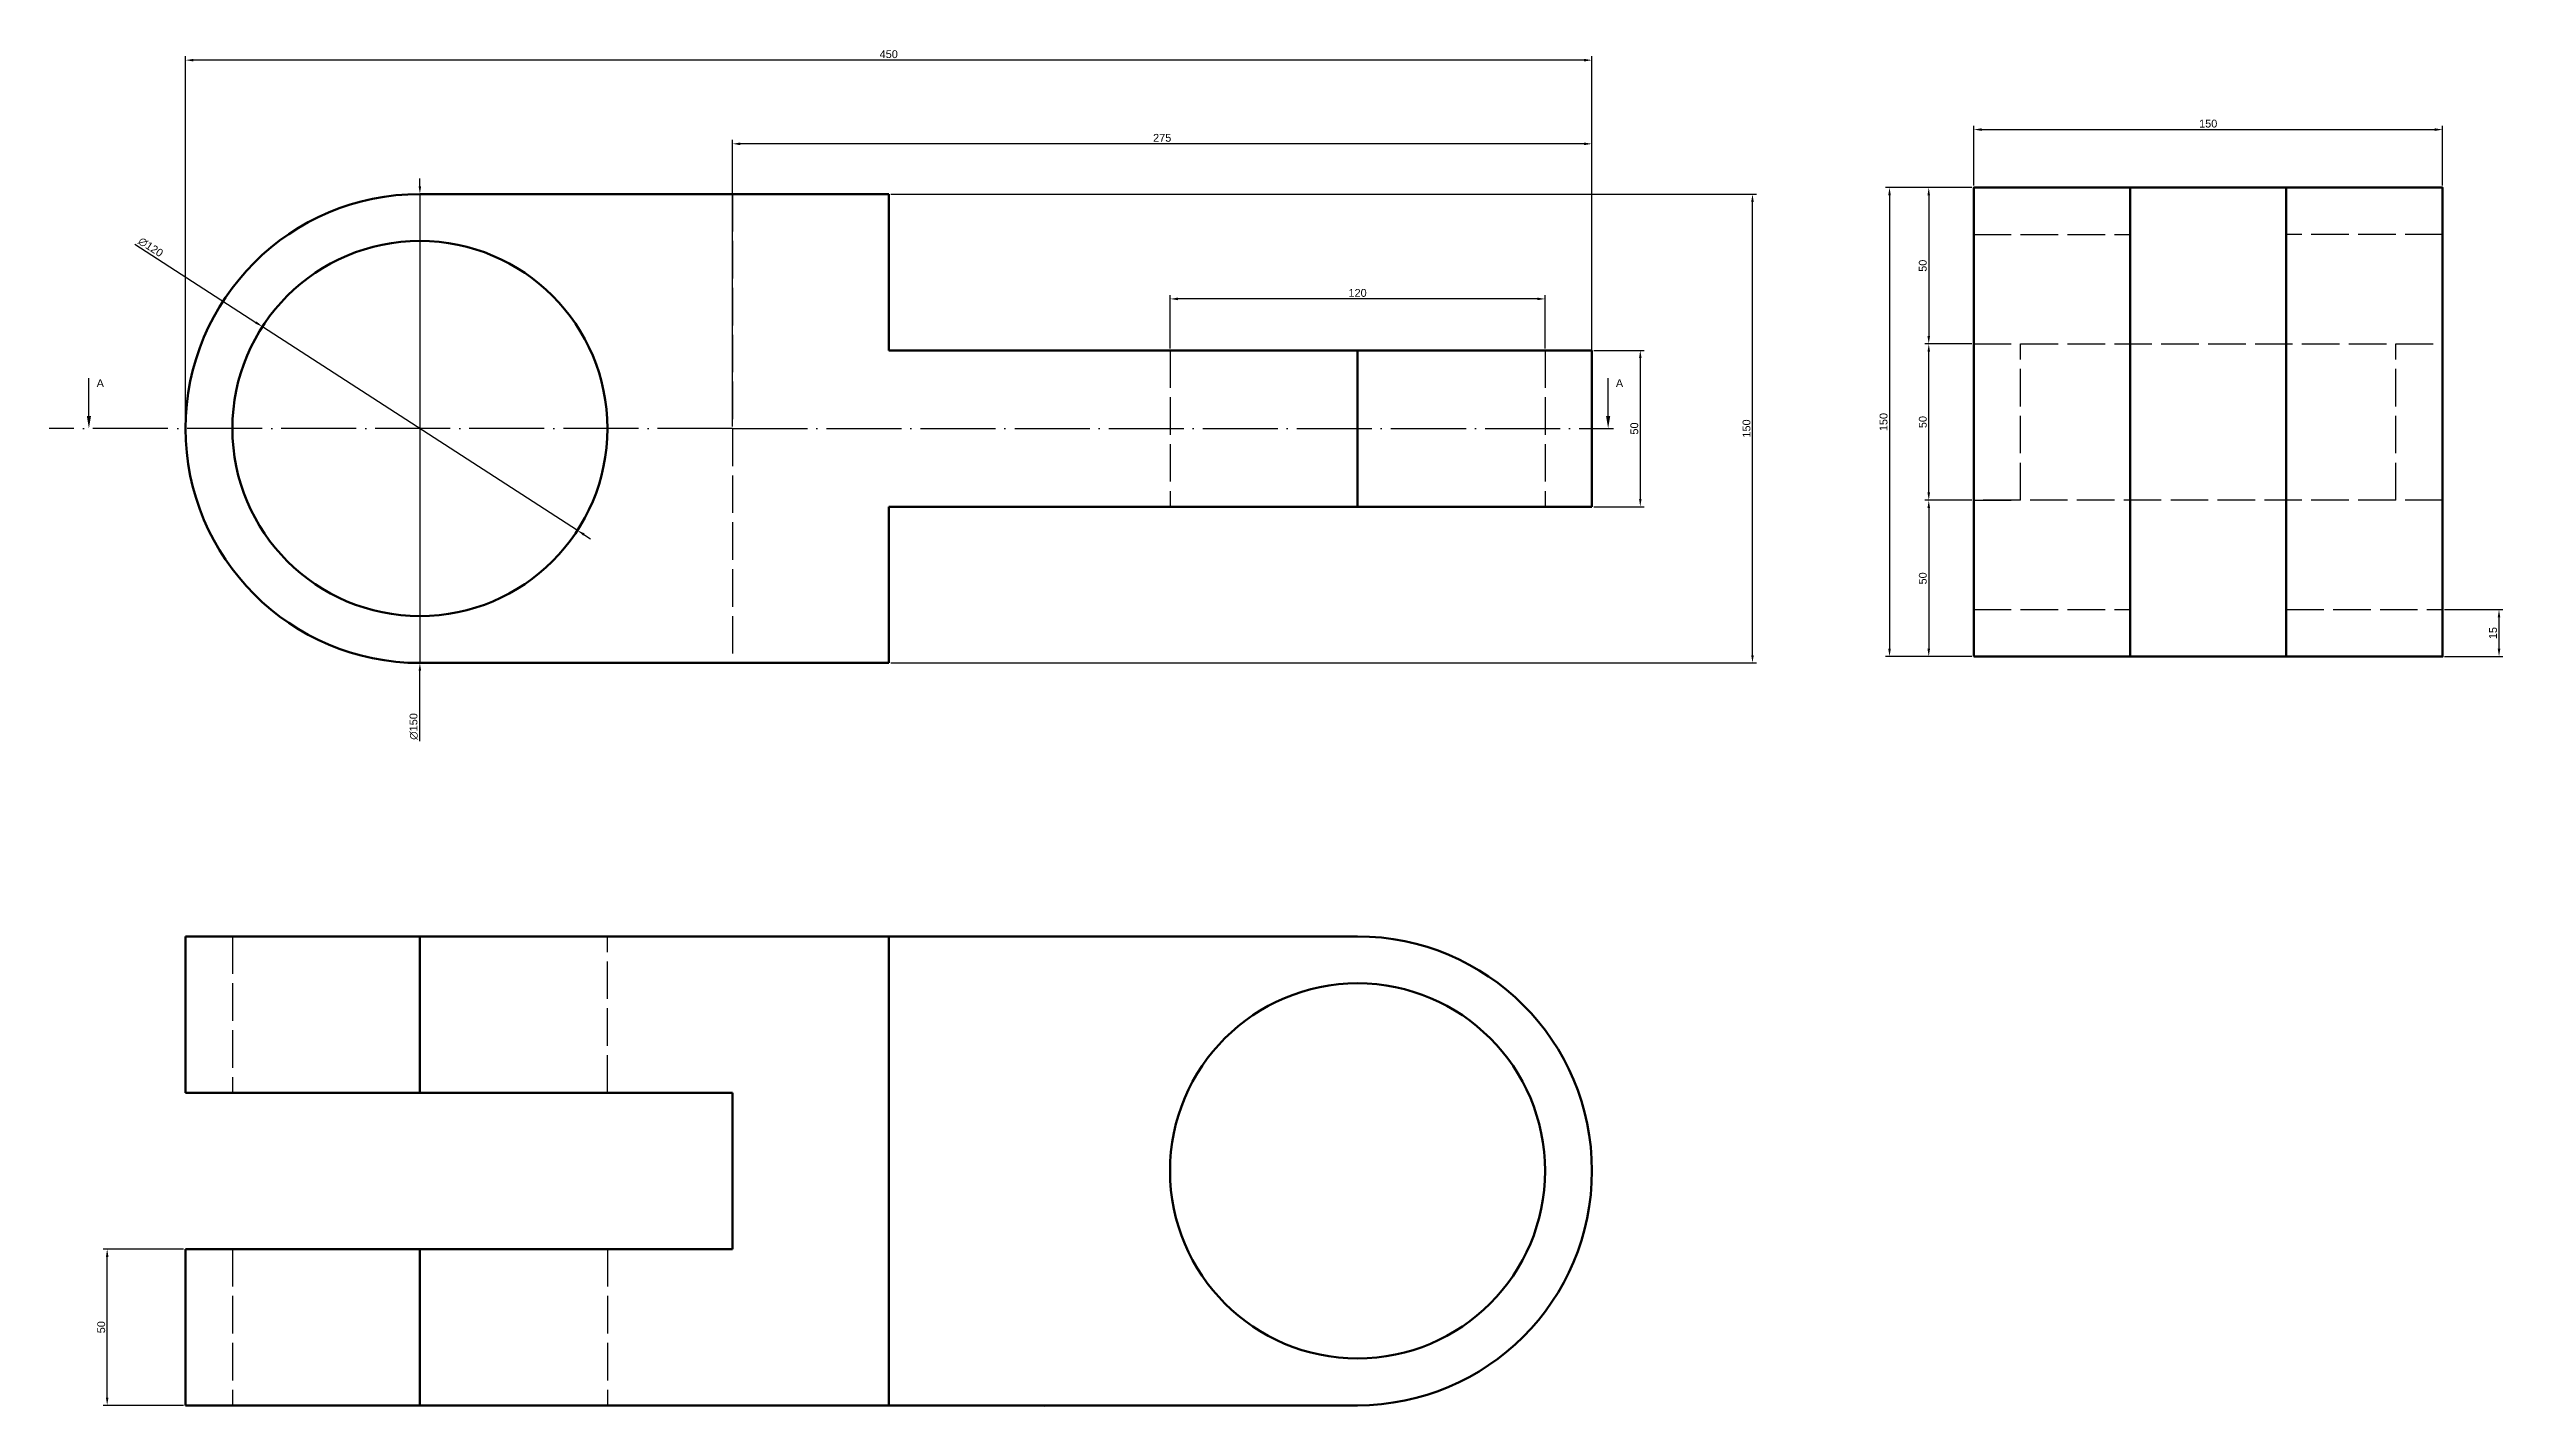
# Model space of a CAD drawing. Header units: millimetres. Extents: x 963 to 2344, y 1313 to 1763.
# Drawn here: x 963 to 1748, y 1329 to 1763 of the extents above; entities that cross this region are included whole.
import ezdxf

# ---------------------------------------------------------------- set-up
doc = ezdxf.new("R2010")
doc.units = ezdxf.units.MM
doc.linetypes.add('ACAD_ISO02W100', pattern=[15, 12, -3])
doc.linetypes.add('ACAD_ISO04W100', pattern=[30, 24, -3, 0, -3])
doc.layers.add('contorno', color=7, linetype='Continuous', lineweight=60)
doc.layers.add('corte', color=7, linetype='ACAD_ISO04W100', lineweight=30)
doc.layers.add('cotas', color=7, linetype='Continuous')
doc.layers.add('lineas auxiliares', color=7, linetype='ACAD_ISO02W100')
doc.styles.get("Standard").update_dxf_attribs({"font": 'ARIAL.TTF'})
doc.dimstyles.new('ISO-25', dxfattribs={"dimtxt": 2.5, "dimasz": 2.5, "dimexe": 1.25, "dimexo": 0.625, "dimtad": 1, "dimtxsty": 'Standard', "dimcen": 2.5, "dimadec": 0, "dimazin": 0, "dimtfac": 1, "dimtmove": 0, "dimatfit": 3, "dimfxl": 1, "dimarcsym": 0})

msp = doc.modelspace()

# ---------------------------------------------------------------- texts
at = {"layer": 'corte', "char_height": 2.5, "attachment_point": 1}
for insert in [(978.423, 1657.096), (1464.497, 1657.096)]:
    msp.add_mtext_dynamic_manual_height_columns('A', width=10.30566, gutter_width=12.5, heights=[0], dxfattribs=dict(at, insert=insert))

# ---------------------------------------------------------------- blocks, each defined once
blk = doc.blocks.new('*D4')
at = {"layer": 'cotas', "color": 0, "lineweight": -2}
for p, q in [((1006.22, 1378.9), (980.54, 1378.9)), ((981.79, 1331.4), (981.79, 1376.4)), ((1006.22, 1328.9), (980.54, 1328.9))]:
    blk.add_line(p, q, dxfattribs=at)
at = {"layer": 'cotas', "color": 0}
for points in [[(981.38, 1376.4), (982.21, 1376.4), (981.79, 1378.9)], [(981.38, 1331.4), (982.21, 1331.4), (981.79, 1328.9)]]:
    blk.add_solid(points, dxfattribs=at)
at = {"layer": 'Defpoints', "color": 0}
for p in [(981.79, 1378.9), (1006.85, 1378.9), (1006.85, 1328.9)]:
    blk.add_point(p, dxfattribs=at)
at = {"layer": 'cotas', "color": 0, "insert": (979.89, 1353.9), "char_height": 2.5, "attachment_point": 5, "rotation": 90}
blk.add_mtext('50', dxfattribs=at)
blk = doc.blocks.new('*D5')
at = {"layer": 'cotas', "color": 0, "lineweight": -2}
for p, q in [((1457.47, 1666.35), (1473.56, 1666.35)), ((1472.31, 1663.85), (1472.31, 1618.85)), ((1457.47, 1616.35), (1473.56, 1616.35))]:
    blk.add_line(p, q, dxfattribs=at)
at = {"layer": 'cotas', "color": 0}
for points in [[(1471.9, 1663.85), (1472.73, 1663.85), (1472.31, 1666.35)], [(1471.9, 1618.85), (1472.73, 1618.85), (1472.31, 1616.35)]]:
    blk.add_solid(points, dxfattribs=at)
at = {"layer": 'Defpoints', "color": 0}
for p in [(1456.85, 1666.35), (1456.85, 1616.35), (1472.31, 1616.35)]:
    blk.add_point(p, dxfattribs=at)
at = {"layer": 'cotas', "color": 0, "insert": (1470.41, 1641.35), "char_height": 2.5, "attachment_point": 5, "rotation": 90}
blk.add_mtext('50', dxfattribs=at)
blk = doc.blocks.new('*D6')
at = {"layer": 'cotas', "color": 0, "lineweight": -2}
for p, q in [((1232.47, 1716.35), (1509.45, 1716.35)), ((1508.2, 1568.85), (1508.2, 1713.85)), ((1232.47, 1566.35), (1509.45, 1566.35))]:
    blk.add_line(p, q, dxfattribs=at)
at = {"layer": 'cotas', "color": 0}
for points in [[(1507.79, 1713.85), (1508.62, 1713.85), (1508.2, 1716.35)], [(1507.79, 1568.85), (1508.62, 1568.85), (1508.2, 1566.35)]]:
    blk.add_solid(points, dxfattribs=at)
at = {"layer": 'Defpoints', "color": 0}
for p in [(1231.85, 1716.35), (1508.2, 1716.35), (1231.85, 1566.35)]:
    blk.add_point(p, dxfattribs=at)
at = {"layer": 'cotas', "color": 0, "insert": (1506.3, 1641.35), "char_height": 2.5, "attachment_point": 5, "rotation": 90}
blk.add_mtext('150', dxfattribs=at)
blk = doc.blocks.new('*D8')
at = {"layer": 'cotas', "color": 0, "lineweight": -2}
for p, q in [((990.67, 1700.27), (1029.35, 1675.27)), ((1132.24, 1608.78), (1031.45, 1673.91)), ((1134.34, 1607.43), (1136.44, 1606.07))]:
    blk.add_line(p, q, dxfattribs=at)
at = {"layer": 'cotas', "color": 0}
for points in [[(1029.58, 1675.62), (1029.13, 1674.92), (1031.45, 1673.91)], [(1134.56, 1607.78), (1134.11, 1607.08), (1132.24, 1608.78)]]:
    blk.add_solid(points, dxfattribs=at)
at = {"layer": 'Defpoints', "color": 0}
for p in [(1031.45, 1673.91), (1132.24, 1608.78)]:
    blk.add_point(p, dxfattribs=at)
at = {"layer": 'cotas', "color": 0, "insert": (995.72, 1699.35), "char_height": 2.5, "attachment_point": 5, "rotation": 327.12787}
blk.add_mtext('∅120', dxfattribs=at)
blk = doc.blocks.new('*D10')
at = {"layer": 'cotas', "color": 0, "lineweight": -2}
for p, q in [((1729.63, 1583.41), (1748.31, 1583.41)), ((1747.06, 1570.91), (1747.06, 1580.91)), ((1729.63, 1568.41), (1748.31, 1568.41))]:
    blk.add_line(p, q, dxfattribs=at)
at = {"layer": 'cotas', "color": 0}
for points in [[(1746.64, 1580.91), (1747.47, 1580.91), (1747.06, 1583.41)], [(1746.64, 1570.91), (1747.47, 1570.91), (1747.06, 1568.41)]]:
    blk.add_solid(points, dxfattribs=at)
at = {"layer": 'Defpoints', "color": 0}
for p in [(1729.01, 1583.41), (1747.06, 1583.41), (1729.01, 1568.41)]:
    blk.add_point(p, dxfattribs=at)
at = {"layer": 'cotas', "color": 0, "insert": (1745.16, 1575.91), "char_height": 2.5, "attachment_point": 5, "rotation": 90}
blk.add_mtext('15', dxfattribs=at)
blk = doc.blocks.new('*D11')
at = {"layer": 'cotas', "color": 0, "lineweight": -2}
for p, q in [((1579.01, 1719.04), (1579.01, 1738.21)), ((1581.51, 1736.96), (1726.51, 1736.96)), ((1729.01, 1719.04), (1729.01, 1738.21))]:
    blk.add_line(p, q, dxfattribs=at)
at = {"layer": 'cotas', "color": 0}
for points in [[(1581.51, 1737.37), (1581.51, 1736.54), (1579.01, 1736.96)], [(1726.51, 1737.37), (1726.51, 1736.54), (1729.01, 1736.96)]]:
    blk.add_solid(points, dxfattribs=at)
at = {"layer": 'Defpoints', "color": 0}
for p in [(1729.01, 1736.96), (1579.01, 1718.41), (1729.01, 1718.41)]:
    blk.add_point(p, dxfattribs=at)
at = {"layer": 'cotas', "color": 0, "insert": (1654.01, 1738.86), "char_height": 2.5, "attachment_point": 5}
blk.add_mtext('150', dxfattribs=at)
blk = doc.blocks.new('*D15')
at = {"layer": 'cotas', "color": 0, "lineweight": -2}
for p, q in [((1578.38, 1718.41), (1563.35, 1718.41)), ((1564.6, 1715.91), (1564.6, 1670.91)), ((1578.38, 1668.41), (1563.35, 1668.41))]:
    blk.add_line(p, q, dxfattribs=at)
at = {"layer": 'cotas', "color": 0}
for points in [[(1564.18, 1715.91), (1565.01, 1715.91), (1564.6, 1718.41)], [(1564.18, 1670.91), (1565.01, 1670.91), (1564.6, 1668.41)]]:
    blk.add_solid(points, dxfattribs=at)
at = {"layer": 'Defpoints', "color": 0}
for p in [(1579.01, 1718.41), (1564.6, 1668.41), (1579.01, 1668.41)]:
    blk.add_point(p, dxfattribs=at)
at = {"layer": 'cotas', "color": 0, "insert": (1562.69, 1693.41), "char_height": 2.5, "attachment_point": 5, "rotation": 90}
blk.add_mtext('50', dxfattribs=at)
blk = doc.blocks.new('*D16')
at = {"layer": 'cotas', "color": 0, "lineweight": -2}
for p, q in [((1578.38, 1668.41), (1563.36, 1668.41)), ((1564.61, 1620.91), (1564.61, 1665.91)), ((1578.38, 1618.41), (1563.36, 1618.41))]:
    blk.add_line(p, q, dxfattribs=at)
at = {"layer": 'cotas', "color": 0}
for points in [[(1564.19, 1665.91), (1565.02, 1665.91), (1564.61, 1668.41)], [(1564.19, 1620.91), (1565.02, 1620.91), (1564.61, 1618.41)]]:
    blk.add_solid(points, dxfattribs=at)
at = {"layer": 'Defpoints', "color": 0}
for p in [(1564.61, 1668.41), (1579.01, 1668.41), (1579.01, 1618.41)]:
    blk.add_point(p, dxfattribs=at)
at = {"layer": 'cotas', "color": 0, "insert": (1562.7, 1643.41), "char_height": 2.5, "attachment_point": 5, "rotation": 90}
blk.add_mtext('50', dxfattribs=at)
blk = doc.blocks.new('*D17')
at = {"layer": 'cotas', "color": 0, "lineweight": -2}
for p, q in [((1578.38, 1618.41), (1563.36, 1618.41)), ((1564.61, 1615.91), (1564.61, 1570.91)), ((1578.38, 1568.41), (1563.36, 1568.41))]:
    blk.add_line(p, q, dxfattribs=at)
at = {"layer": 'cotas', "color": 0}
for points in [[(1564.19, 1615.91), (1565.02, 1615.91), (1564.61, 1618.41)], [(1564.19, 1570.91), (1565.02, 1570.91), (1564.61, 1568.41)]]:
    blk.add_solid(points, dxfattribs=at)
at = {"layer": 'Defpoints', "color": 0}
for p in [(1579.01, 1618.41), (1564.61, 1568.41), (1579.01, 1568.41)]:
    blk.add_point(p, dxfattribs=at)
at = {"layer": 'cotas', "color": 0, "insert": (1562.7, 1593.41), "char_height": 2.5, "attachment_point": 5, "rotation": 90}
blk.add_mtext('50', dxfattribs=at)
blk = doc.blocks.new('*D18')
at = {"layer": 'cotas', "color": 0, "lineweight": -2}
for p, q in [((1578.38, 1718.41), (1550.8, 1718.41)), ((1552.05, 1715.91), (1552.05, 1570.91)), ((1578.38, 1568.41), (1550.8, 1568.41))]:
    blk.add_line(p, q, dxfattribs=at)
at = {"layer": 'cotas', "color": 0}
for points in [[(1551.63, 1715.91), (1552.47, 1715.91), (1552.05, 1718.41)], [(1551.63, 1570.91), (1552.47, 1570.91), (1552.05, 1568.41)]]:
    blk.add_solid(points, dxfattribs=at)
at = {"layer": 'Defpoints', "color": 0}
for p in [(1579.01, 1718.41), (1552.05, 1568.41), (1579.01, 1568.41)]:
    blk.add_point(p, dxfattribs=at)
at = {"layer": 'cotas', "color": 0, "insert": (1550.15, 1643.41), "char_height": 2.5, "attachment_point": 5, "rotation": 90}
blk.add_mtext('150', dxfattribs=at)
blk = doc.blocks.new('*D19')
at = {"layer": 'cotas', "color": 0, "lineweight": -2}
for p, q in [((1321.85, 1666.97), (1321.85, 1684.05)), ((1439.35, 1682.8), (1324.35, 1682.8)), ((1441.85, 1666.97), (1441.85, 1684.05))]:
    blk.add_line(p, q, dxfattribs=at)
at = {"layer": 'cotas', "color": 0}
for points in [[(1324.35, 1683.22), (1324.35, 1682.39), (1321.85, 1682.8)], [(1439.35, 1683.22), (1439.35, 1682.39), (1441.85, 1682.8)]]:
    blk.add_solid(points, dxfattribs=at)
at = {"layer": 'Defpoints', "color": 0}
for p in [(1321.85, 1682.8), (1321.85, 1666.35), (1441.85, 1666.35)]:
    blk.add_point(p, dxfattribs=at)
at = {"layer": 'cotas', "color": 0, "insert": (1381.85, 1684.7), "char_height": 2.5, "attachment_point": 5}
blk.add_mtext('120', dxfattribs=at)
blk = doc.blocks.new('*D20')
at = {"layer": 'cotas', "color": 0, "lineweight": -2}
for p, q in [((1081.85, 1718.85), (1081.85, 1721.35)), ((1081.85, 1716.35), (1081.85, 1566.35)), ((1081.85, 1541.3), (1081.85, 1563.85))]:
    blk.add_line(p, q, dxfattribs=at)
at = {"layer": 'cotas', "color": 0}
for points in [[(1081.43, 1718.85), (1082.26, 1718.85), (1081.85, 1716.35)], [(1081.43, 1563.85), (1082.26, 1563.85), (1081.85, 1566.35)]]:
    blk.add_solid(points, dxfattribs=at)
at = {"layer": 'Defpoints', "color": 0}
for p in [(1081.85, 1716.35), (1081.85, 1566.35)]:
    blk.add_point(p, dxfattribs=at)
at = {"layer": 'cotas', "color": 0, "insert": (1079.87, 1546.04), "char_height": 2.5, "attachment_point": 5, "rotation": 90}
blk.add_mtext('∅150', dxfattribs=at)
blk = doc.blocks.new('*D28')
at = {"layer": 'cotas', "color": 0, "lineweight": -2}
for p, q in [((1006.85, 1641.97), (1006.85, 1760.42)), ((1454.35, 1759.17), (1009.35, 1759.17)), ((1456.85, 1641.97), (1456.85, 1760.42))]:
    blk.add_line(p, q, dxfattribs=at)
at = {"layer": 'cotas', "color": 0}
for points in [[(1009.35, 1759.58), (1009.35, 1758.75), (1006.85, 1759.17)], [(1454.35, 1759.58), (1454.35, 1758.75), (1456.85, 1759.17)]]:
    blk.add_solid(points, dxfattribs=at)
at = {"layer": 'Defpoints', "color": 0}
for p in [(1006.85, 1759.17), (1006.85, 1641.35), (1456.85, 1641.35)]:
    blk.add_point(p, dxfattribs=at)
at = {"layer": 'cotas', "color": 0, "insert": (1231.85, 1761.07), "char_height": 2.5, "attachment_point": 5}
blk.add_mtext('450', dxfattribs=at)
blk = doc.blocks.new('*D29')
at = {"layer": 'cotas', "color": 0, "lineweight": -2}
for p, q in [((1181.85, 1641.97), (1181.85, 1733.66)), ((1454.35, 1732.41), (1184.35, 1732.41)), ((1456.85, 1642.6), (1456.85, 1733.66))]:
    blk.add_line(p, q, dxfattribs=at)
at = {"layer": 'cotas', "color": 0}
for points in [[(1184.35, 1732.82), (1184.35, 1731.99), (1181.85, 1732.41)], [(1454.35, 1732.82), (1454.35, 1731.99), (1456.85, 1732.41)]]:
    blk.add_solid(points, dxfattribs=at)
at = {"layer": 'Defpoints', "color": 0}
for p in [(1181.85, 1732.41), (1181.85, 1641.35), (1456.85, 1641.97)]:
    blk.add_point(p, dxfattribs=at)
at = {"layer": 'cotas', "color": 0, "insert": (1319.35, 1734.31), "char_height": 2.5, "attachment_point": 5}
blk.add_mtext('275', dxfattribs=at)

# ---------------------------------------------------------------- dimensions: what is measured, and where the dimension line sits
at = {"layer": 'cotas'}
for base, p1, p2, picture, middle in [((1006.846, 1759.168), (1456.846, 1641.349), (1006.846, 1641.349), '*D28', (1231.846, 1761.069)), ((1181.846, 1732.407), (1456.846, 1641.974), (1181.846, 1641.349), '*D29', (1319.346, 1734.309)), ((1729.006, 1736.956), (1579.006, 1718.414), (1729.006, 1718.414), '*D11', (1654.006, 1738.857)), ((1321.846, 1682.802), (1441.846, 1666.349), (1321.846, 1666.349), '*D19', (1381.846, 1684.703))]:
    dim = msp.add_linear_dim(base=base, p1=p1, p2=p2, dimstyle='ISO-25', dxfattribs=at)
    dim.commit()
    dim.dimension.update_dxf_attribs({"geometry": picture, "text_midpoint": middle})
for p1, p2, picture, middle in [((1081.846, 1716.349), (1081.846, 1566.349), '*D20', (1081.846, 1546.044)), ((1132.239, 1608.783), (1031.453, 1673.915), '*D8', (994.653, 1697.696))]:
    dim = msp.add_diameter_dim_2p(p1=p1, p2=p2, dimstyle='ISO-25', dxfattribs=at)
    dim.commit()
    dim.dimension.update_dxf_attribs({"geometry": picture, "text_midpoint": middle, "dimtype": 163})
for base, p1, p2, picture, middle in [((1508.202, 1716.349), (1231.846, 1566.349), (1231.846, 1716.349), '*D6', (1506.3, 1641.349)), ((1552.05, 1568.414), (1579.006, 1718.414), (1579.006, 1568.414), '*D18', (1550.149, 1643.414)), ((1564.595, 1668.414), (1579.006, 1718.414), (1579.006, 1668.414), '*D15', (1562.694, 1693.414)), ((1472.312, 1616.349), (1456.846, 1666.349), (1456.846, 1616.349), '*D5', (1470.411, 1641.349)), ((1564.605, 1668.414), (1579.006, 1618.414), (1579.006, 1668.414), '*D16', (1562.704, 1643.414)), ((1564.605, 1568.414), (1579.006, 1618.414), (1579.006, 1568.414), '*D17', (1562.704, 1593.414)), ((1747.058, 1583.414), (1729.006, 1568.414), (1729.006, 1583.414), '*D10', (1745.157, 1575.914)), ((981.792, 1378.899), (1006.846, 1328.899), (1006.846, 1378.899), '*D4', (979.89, 1353.899))]:
    dim = msp.add_linear_dim(base=base, p1=p1, p2=p2, angle=90, dimstyle='ISO-25', dxfattribs=at)
    dim.commit()
    dim.dimension.update_dxf_attribs({"geometry": picture, "text_midpoint": middle})

# ---------------------------------------------------------------- linework, layer by layer
at = {"layer": 'contorno'}
for p, q in [((1081.846, 1716.349), (1231.846, 1716.349)), ((1231.846, 1716.349), (1231.846, 1666.349)), ((1579.006, 1718.414), (1629.006, 1718.414)), ((1629.006, 1718.414), (1629.006, 1568.414)), ((1679.006, 1568.414), (1679.006, 1718.414)), ((1231.846, 1666.349), (1456.846, 1666.349)), ((1381.846, 1616.349), (1381.846, 1666.349)), ((1456.846, 1666.349), (1456.846, 1616.349)), ((1456.846, 1616.349), (1231.846, 1616.349)), ((1231.846, 1616.349), (1231.846, 1566.349)), ((1456.846, 1616.349), (1381.846, 1616.349)), ((1231.846, 1566.349), (1081.846, 1566.349)), ((1629.006, 1568.414), (1679.006, 1568.414)), ((1006.846, 1478.899), (1231.846, 1478.899)), ((1006.846, 1428.899), (1006.846, 1478.899)), ((1081.846, 1428.899), (1081.846, 1478.899)), ((1231.846, 1478.899), (1231.846, 1328.899)), ((1231.846, 1428.899), (1231.846, 1478.899)), ((1231.846, 1478.899), (1381.846, 1478.899)), ((1181.846, 1428.899), (1006.846, 1428.899)), ((1006.846, 1428.899), (1081.846, 1428.899)), ((1181.846, 1378.899), (1181.846, 1428.899)), ((1006.846, 1328.899), (1006.846, 1378.899)), ((1006.846, 1378.899), (1181.846, 1378.899)), ((1081.846, 1328.899), (1081.846, 1378.899)), ((1231.846, 1328.899), (1231.846, 1378.899)), ((1231.846, 1328.899), (1006.846, 1328.899)), ((1006.846, 1328.899), (1081.846, 1328.899)), ((1381.846, 1328.899), (1231.846, 1328.899)), ((1231.846, 1328.899), (1281.845, 1328.72))]:
    msp.add_line(p, q, dxfattribs=at)
msp.add_lwpolyline([(1579.006, 1568.414), (1729.006, 1568.414), (1729.006, 1718.414), (1579.006, 1718.414)], close=True, dxfattribs=at)
for centre in [(1081.846, 1641.349), (1381.846, 1403.899)]:
    msp.add_circle(centre, 60, dxfattribs=at)
for centre, start, end in [((1081.846, 1641.349), 90, 270), ((1381.846, 1403.899), 270, 90)]:
    msp.add_arc(centre, 75, start, end, dxfattribs=at)
at = {"layer": 'corte'}
for q in [(963.201, 1641.349), (1463.745, 1641.349)]:
    msp.add_line((1181.846, 1641.349), q, dxfattribs=at)
at = {"layer": 'corte', "linetype": 'ByBlock', "lineweight": -2}
for points in [[(975.945, 1645.349), (975.945, 1657.485)], [(1462.019, 1645.349), (1462.019, 1657.485)]]:
    msp.add_lwpolyline(points, dxfattribs=at)
at = {"layer": 'corte'}
for points in [[(976.612, 1645.349), (975.945, 1641.349), (975.278, 1645.349)], [(1462.685, 1645.349), (1462.019, 1641.349), (1461.352, 1645.349)]]:
    msp.add_solid(points, dxfattribs=at)
at = {"layer": 'lineas auxiliares'}
for p, q in [((1231.846, 1716.349), (1181.846, 1716.349)), ((1181.846, 1716.349), (1181.846, 1566.349)), ((1579.006, 1718.414), (1579.006, 1668.414)), ((1579.006, 1718.414), (1579.006, 1703.414)), ((1729.006, 1718.414), (1729.006, 1703.414)), ((1579.006, 1703.414), (1629.006, 1703.414)), ((1729.006, 1703.414), (1679.006, 1703.414)), ((1381.846, 1666.349), (1321.846, 1666.349)), ((1321.846, 1666.349), (1321.846, 1616.349)), ((1456.846, 1666.349), (1441.846, 1666.349)), ((1441.846, 1666.349), (1441.846, 1616.349)), ((1579.006, 1668.414), (1729.006, 1668.414)), ((1594.006, 1618.414), (1594.006, 1668.414)), ((1714.006, 1618.414), (1714.006, 1668.414)), ((1729.006, 1668.414), (1729.006, 1618.414)), ((1729.006, 1618.414), (1579.006, 1618.414)), ((1579.006, 1618.414), (1594.006, 1618.414)), ((1729.006, 1618.414), (1714.006, 1618.414)), ((1579.006, 1568.414), (1579.006, 1583.414)), ((1579.006, 1583.414), (1629.006, 1583.414)), ((1679.006, 1568.414), (1679.006, 1583.414)), ((1679.006, 1583.414), (1729.006, 1583.414)), ((1006.846, 1478.899), (1021.846, 1478.899)), ((1021.846, 1478.899), (1021.846, 1428.899)), ((1141.846, 1428.899), (1141.846, 1478.899)), ((1081.846, 1428.899), (1141.846, 1428.899)), ((1006.846, 1378.899), (1021.846, 1378.899)), ((1021.846, 1378.899), (1021.846, 1328.899)), ((1081.846, 1378.899), (1141.846, 1378.899)), ((1141.846, 1378.899), (1141.846, 1328.899))]:
    msp.add_line(p, q, dxfattribs=at)

msp.set_redraw_order([(e.dxf.handle, doc.entitydb.next_handle()) for e in msp.query("TEXT MTEXT ATTDEF DIMENSION ARC_DIMENSION")])  # texts and dimensions are drawn at this point

doc.saveas('drawing.dxf')
